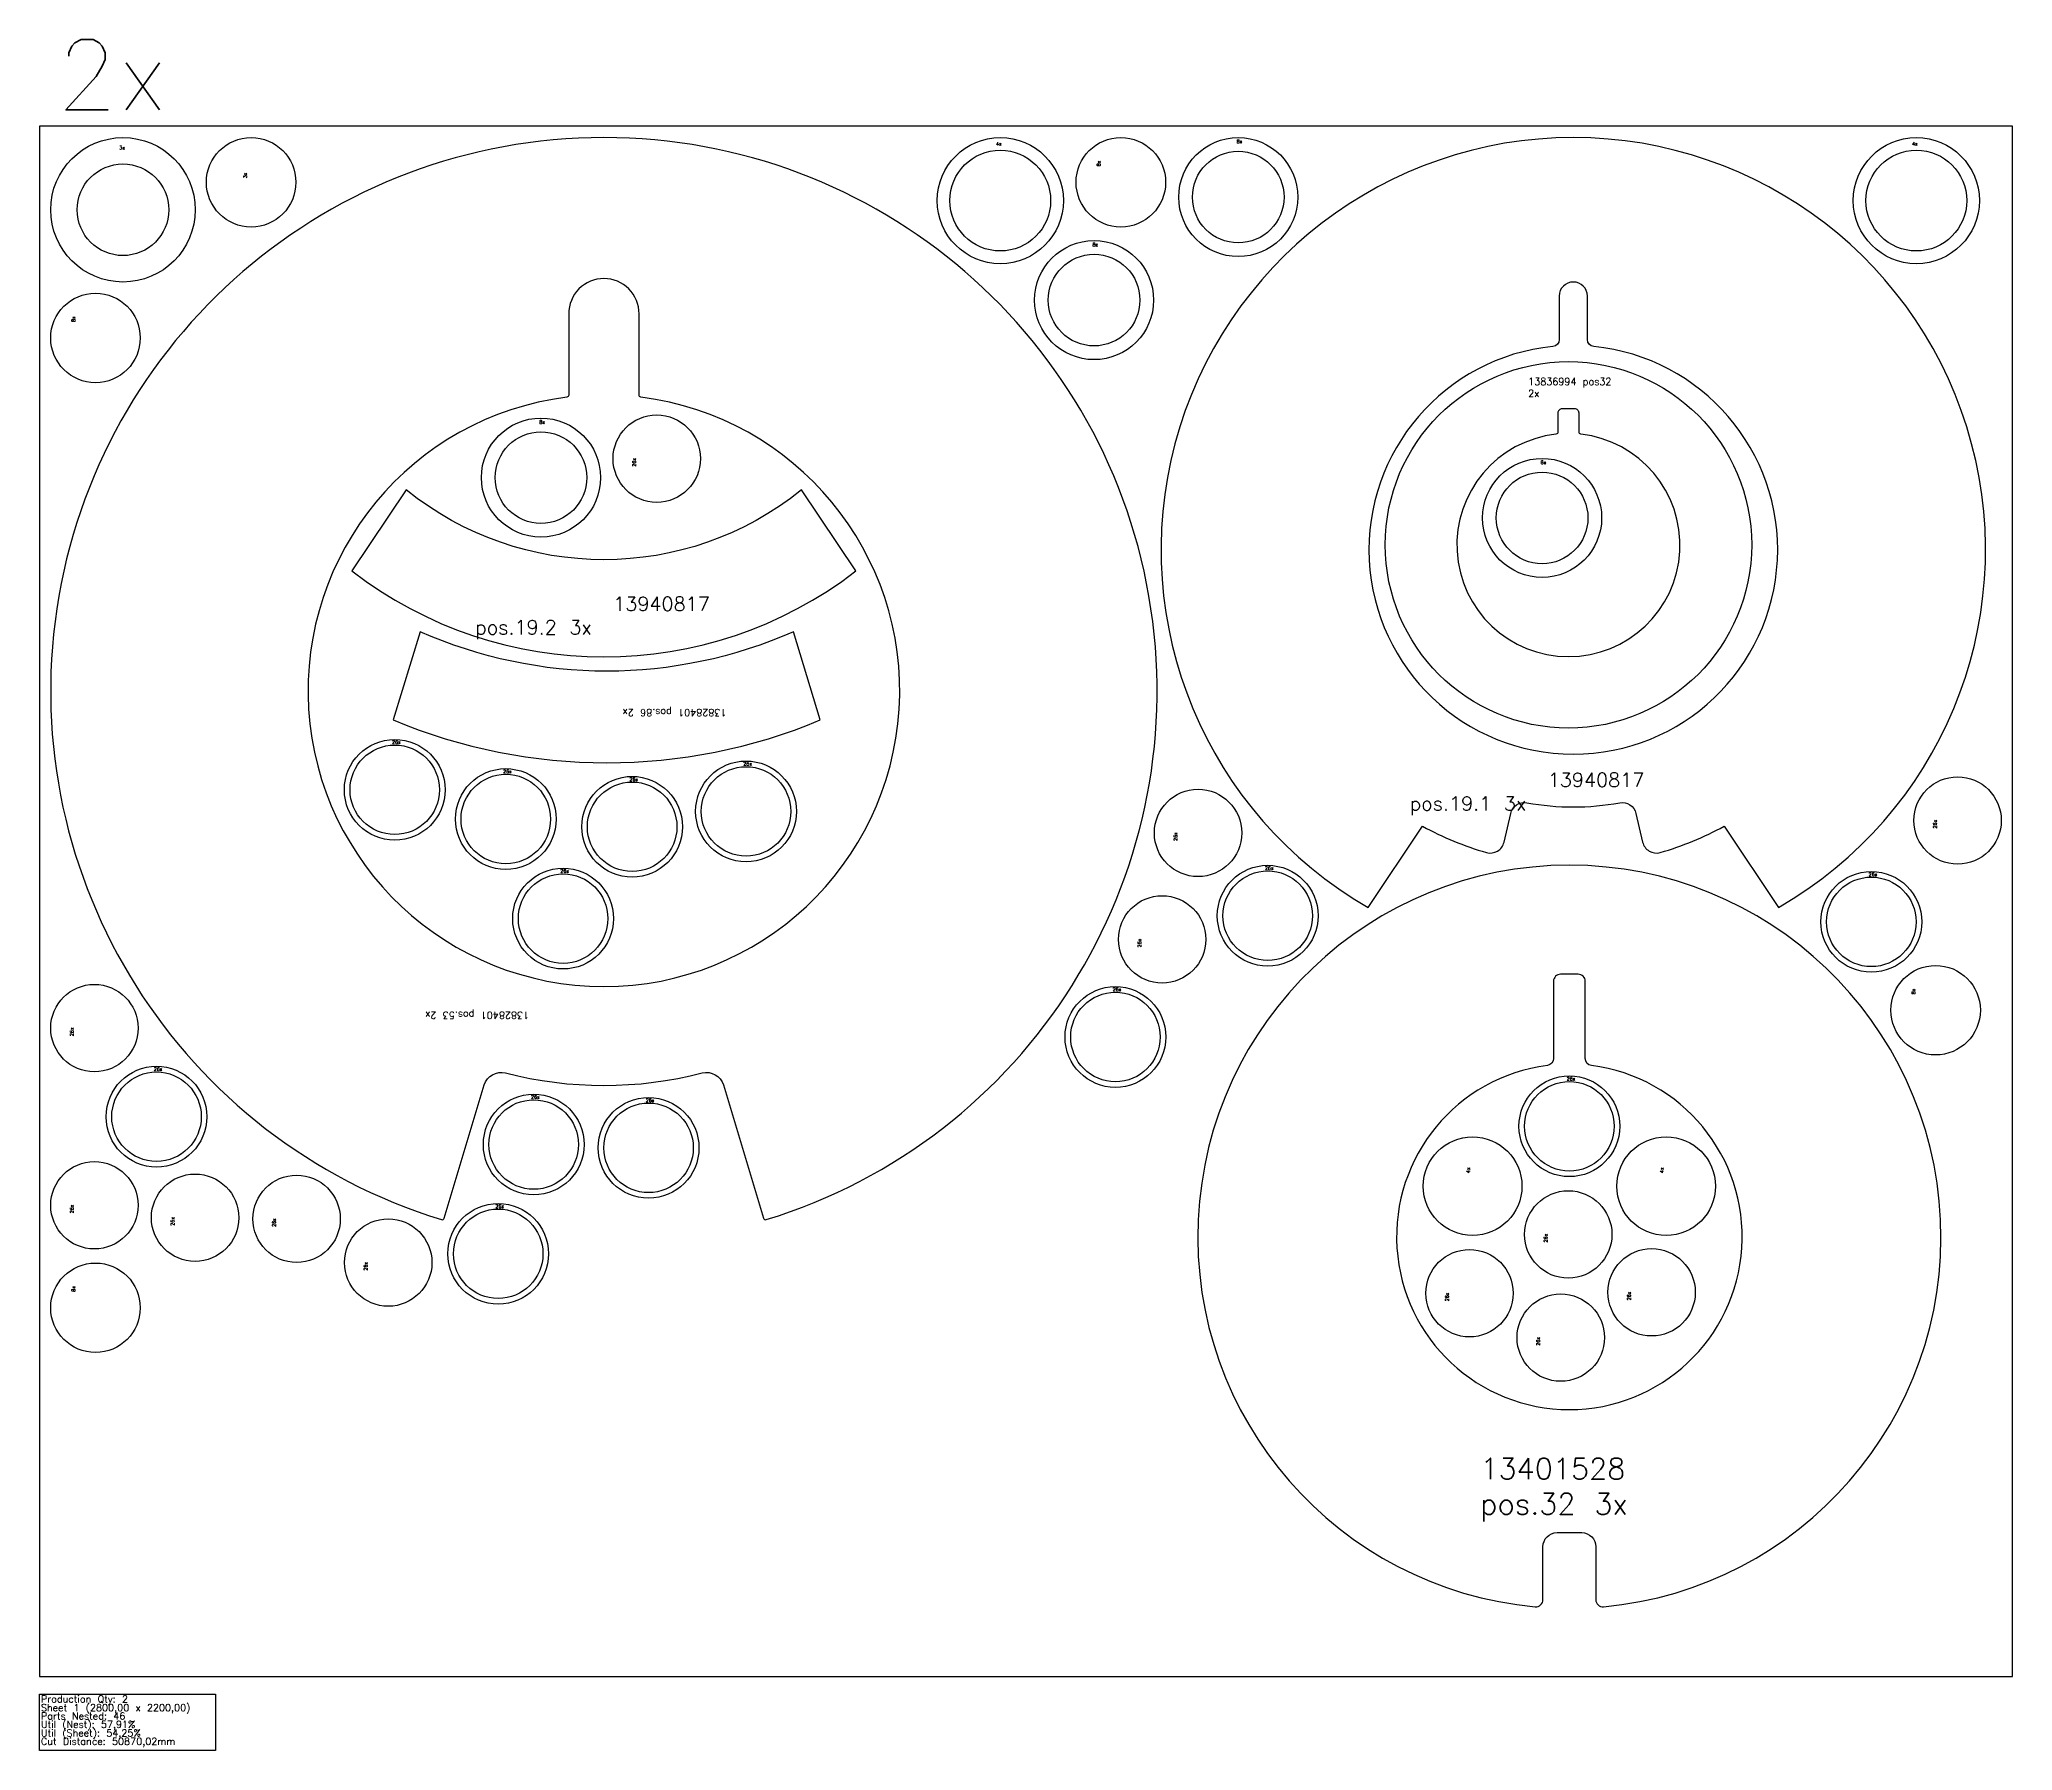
# Model space of a CAD drawing. Header units: millimetres. Extents: x 0 to 4290, y -105 to 2331.
# Drawn here: x 0 to 2800, y -105 to 2323 of the extents above; entities that cross this region are included whole.
import ezdxf

# ---------------------------------------------------------------- set-up
doc = ezdxf.new("R2010")
doc.units = ezdxf.units.MM
for name, color, linetype in [('--NestedParts--', 7, 'Continuous'), ('sheet', 24, 'Continuous'), ('Stats', 7, 'Continuous'), ('Texto', 7, 'Continuous')]:
    doc.layers.add(name, color=color, linetype=linetype)
doc.styles.get("Standard").update_dxf_attribs({"font": 'txt.shx'})

msp = doc.modelspace()

# ---------------------------------------------------------------- linework, layer by layer
at = {"layer": '--NestedParts--', "color": 7}
for points in [[(1027.6, 650.4, 0.415752), (1031.4, 648.4, 6.664644), (570.6, 648.4, 0.415752), (574.4, 650.4), (631.3, 839.5, -0.402297), (661.5, 856.5, 0.12655), (940.5, 856.5, -0.402297), (970.7, 839.5)], [(2275.1, 1184.1, 0.42954), (2300.1, 1169.4, 0.05496), (2390.7, 1206.6), (2467.7, 1091.5, 3.754254), (1885.7, 1091.5), (1962.7, 1206.6, 0.05496), (2053.4, 1169.4, 0.42954), (2078.4, 1184.1), (2087.8, 1224.8, -0.40074), (2110.9, 1240, 0.090923), (2242.5, 1240, -0.40074), (2265.6, 1224.8)], [(851, 1818.5), (851, 1933.8, 0.414214), (801, 1983.8), (801, 1983.8, 0.414214), (751, 1933.8), (751, 1818.5, -0.377879), (748.4, 1815.5, 15.899369), (853.6, 1815.5, -0.377879)], [(2205.7, 1887.5, -0.38517), (2196.7, 1897.5), (2196.7, 1959, 0.999998), (2156.7, 1959), (2156.7, 1897.5, -0.38517), (2147.7, 1887.5, 19.949874)], [(2187.5, 1763, -0.381767), (2184.8, 1766), (2184.8, 1793, 0.414214), (2178.8, 1799), (2160.8, 1799, 0.414214), (2154.8, 1793), (2154.8, 1766, -0.381767), (2152.1, 1763, 17.832812)], [(443.5, 1568.9, 0.341108), (1158.5, 1568.9), (1081.5, 1683.9, -0.352886), (520.5, 1683.9)], [(540.1, 1482.7), (502.1, 1357.5, 0.200773), (1108.1, 1357.5), (1070.1, 1482.7, -0.211324)], [(2219.5, 99, 21.743483), (2122.7, 99, 0.441399), (2133.6, 108.9), (2133.6, 184.2, -0.414214), (2153.6, 204.2), (2188.6, 204.2, -0.414214), (2208.6, 184.2), (2208.6, 108.9, 0.441399)], [(2202.4, 867.2, -0.377259), (2193.6, 877.2), (2193.6, 986.7, 0.414214), (2183.6, 996.7), (2158.6, 996.7, 0.414214), (2148.6, 986.7), (2148.6, 877.2, -0.377259), (2139.9, 867.2, 15.628321)]]:
    msp.add_lwpolyline(points, format="xyb", close=True, dxfattribs=at)
for centre, radius in [((118.5, 2081.5), 102.5), ((300.4, 2120.5), 63.5), ((1363.5, 2094.5), 89.5), ((1363.5, 2094.5), 71.5), ((1534.6, 2120.5), 63.5), ((1701.2, 2099.5), 84.5), ((1701.2, 2099.5), 65), ((2663.5, 2094.5), 89.5), ((2663.5, 2094.5), 71.5), ((118.5, 2081.5), 65), ((1496.6, 1953.3), 84.5), ((1496.6, 1953.3), 65), ((79.5, 1899.6), 63.5), ((2169.8, 1606), 260), ((711.7, 1701.4), 84.5), ((711.7, 1701.4), 65), ((876, 1728.3), 62), ((2132.4, 1644.2), 84.5), ((2132.4, 1644.2), 65), ((504.2, 1258.4), 71.5), ((504.2, 1258.4), 63.5), ((661.8, 1216.9), 71.5), ((1002.7, 1227.7), 71.5), ((1002.7, 1227.7), 63.5), ((661.8, 1216.9), 63.5), ((841.1, 1205.9), 71.5), ((841.1, 1205.9), 63.5), ((2722, 1214.8), 62), ((1644.2, 1197.2), 62), ((1743, 1079.7), 71.5), ((743.1, 1075.6), 71.5), ((743.1, 1075.6), 63.5), ((1743, 1079.7), 63.5), ((2599.6, 1071), 71.5), ((2599.6, 1071), 63.5), ((1593.2, 1046.1), 62), ((2690.8, 945.6), 63.5), ((78, 920.2), 62), ((1526.9, 907.6), 71.5), ((1526.9, 907.6), 63.5), ((166.1, 794.5), 71.5), ((166.1, 794.5), 63.5), ((2171.1, 780.9), 71.5), ((2171.1, 780.9), 63.5), ((701.4, 755), 71.5), ((701.4, 755), 63.5), ((864.4, 750.3), 71.5), ((864.4, 750.3), 63.5), ((2033.8, 695.9), 70), ((2308.5, 695.9), 70), ((78, 668.8), 62), ((220.9, 651.1), 62), ((364.9, 649.5), 62), ((2169.5, 627.4), 62), ((494.9, 587.5), 62), ((651, 599.9), 71.5), ((651, 599.9), 63.5), ((2029.4, 544), 62), ((2287.8, 545.3), 62), ((79.5, 523.3), 63.5), ((2158.9, 481), 62)]:
    msp.add_circle(centre, radius, dxfattribs=at)
at = {"layer": 'sheet', "color": 7}
msp.add_lwpolyline([(0, 0), (2800, 0), (2800, 2200), (0, 2200)], close=True, dxfattribs=at)
at = {"layer": 'Stats', "color": 151}
msp.add_lwpolyline([(0, -25), (250, -25), (250, -105), (0, -105), (0, -25)], close=True, dxfattribs=at)

# ---------------------------------------------------------------- texts
at = {"insert": (24.7, 2323.2), "char_height": 100, "attachment_point": 1}
msp.add_mtext_dynamic_manual_height_columns('2x', width=98.107, gutter_width=1, heights=[0], dxfattribs=at)
at = {"layer": 'Stats', "color": 60}
for s, p in [('Production Qty: 2', (2, -37)), ('Sheet 1 (2800,00 x 2200,00)', (2, -49)), ('Parts Nested: 46', (2, -61)), ('Util (Nest): 57,91%', (2, -73)), ('Util (Sheet): 54,25%', (2, -85)), ('Cut Distance: 50870,02mm', (2, -97))]:
    msp.add_text(s, height=10, dxfattribs=at).set_placement(p)
at = {"layer": 'Texto', "color": 3, "attachment_point": 1}
for s, insert, char_height, width in [('3x', (113.2, 2172.2), 5, 8.892), ('4x', (1357.4, 2177.6), 5, 5.887), ('8x', (1699, 2180.8), 5, 8.892), ('4x', (2657.4, 2177.6), 5, 5.887), ('8x', (1494.4, 2034.6), 5, 8.892), ('13836994 pos32 2x', (2112.6, 1842.8), 10, 134.694), ('8x', (709.4, 1782.7), 5, 8.892), ('8x', (2130.2, 1725.6), 5, 8.892), ('{\\W5.49091;  }13940817 pos.19.2 3x', (618.4, 1532.3), 20, 443.783), ('26x', (500.2, 1328.4), 5, 5.887), ('26x', (998.7, 1297.7), 5, 5.887), ('26x', (657.9, 1286.9), 5, 5.887), ('26x', (837.2, 1275.8), 5, 5.887), ('{\\W5.49091;  }13940817 pos.19.1 3x', (1944.6, 1282.4), 20, 443.783), ('26x', (1739, 1149.7), 5, 5.887), ('26x', (739.2, 1145.6), 5, 5.887), ('26x', (2595.7, 1140.9), 5, 5.887), ('26x', (1523, 977.6), 5, 5.887), ('26x', (162.2, 864.5), 5, 5.887), ('26x', (2167.2, 850.8), 5, 5.887), ('26x', (697.5, 824.9), 5, 5.887), ('26x', (860.4, 820.3), 5, 5.887), ('26x', (647, 669.9), 5, 5.887), ('13401528 pos.32 3x', (2044.8, 310.1), 30, 323.315)]:
    msp.add_mtext(s, dxfattribs=dict(at, insert=insert, char_height=char_height, width=width))
for s, insert, char_height, width, rotation in [('3x', (289.4, 2126.3), 5, 8.892, 90), ('8x', (1500.7, 2143.1), 5, 8.892, 90), ('8x', (45.7, 1922.2), 5, 8.892, 90), ('26x', (841.4, 1716.9), 5, 5.887, 90), ('{\\W9.64477;   }13828401 pos.86 2x', (974.9, 1362.8), 10, 349.599, 180), ('26x', (2687.5, 1203.5), 5, 5.887, 90), ('26x', (1609.7, 1185.8), 5, 5.887, 90), ('26x', (1558.6, 1034.7), 5, 5.887, 90), ('8x', (2657, 968.2), 5, 8.892, 90), ('{\\W9.41279;   } 13828401 pos.53 2x', (694.8, 933.5), 10, 349.599, 180), ('26x', (43.5, 908.8), 5, 5.887, 90), ('4x', (2025.1, 714.4), 5, 5.887, 90), ('4x', (2299.8, 714.4), 5, 5.887, 90), ('26x', (43.5, 657.4), 5, 5.887, 90), ('26x', (186.4, 639.7), 5, 5.887, 90), ('26x', (330.4, 638.1), 5, 5.887, 90), ('26x', (2135, 616), 5, 5.887, 90), ('26x', (460.4, 576.1), 5, 5.887, 90), ('8x', (45.7, 546), 5, 8.892, 90), ('26x', (1994.9, 532.6), 5, 5.887, 90), ('26x', (2253.3, 533.9), 5, 5.887, 90), ('26x', (2124.4, 469.6), 5, 5.887, 90)]:
    msp.add_mtext(s, dxfattribs=dict(at, insert=insert, char_height=char_height, width=width, rotation=rotation))

doc.saveas('drawing.dxf')
